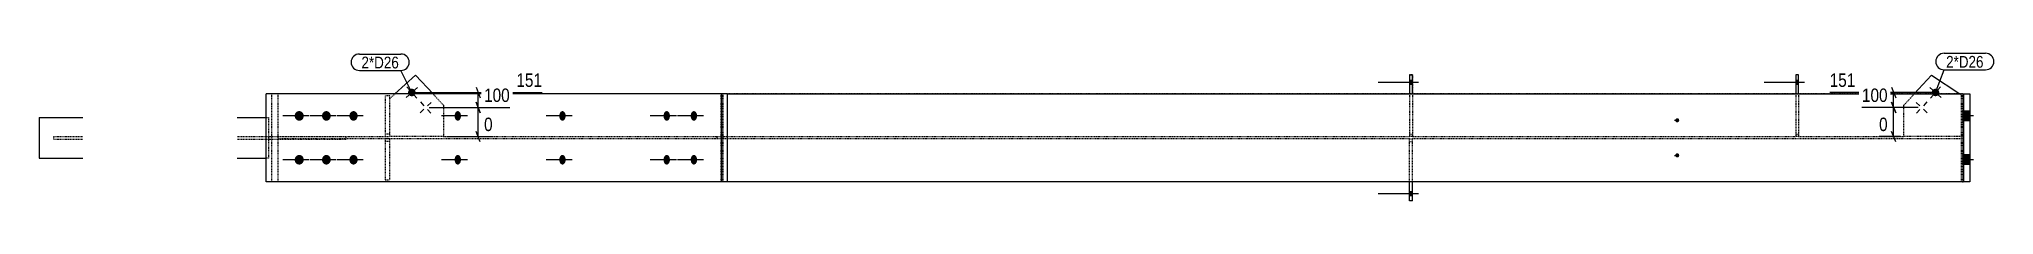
# Model space of a CAD drawing. Header units: millimetres. Extents: x 13 to 49489, y 13 to 3079.
# Drawn here: x 24319 to 31001, y 48 to 552 of the extents above; entities that cross this region are included whole.
import ezdxf

# ---------------------------------------------------------------- set-up
doc = ezdxf.new("R2010")
doc.units = ezdxf.units.MM
doc.linetypes.add('DXK_LINE_DOT2', pattern=[3.9198, 1.9599, -1.9599])
for name, color, linetype in [('MÅLSÆTNING', 7, 'Continuous'), ('STÅL', 7, 'Continuous'), ('TEKST', 7, 'Continuous')]:
    doc.layers.add(name, color=color, linetype=linetype)
doc.styles.add('Arial Narrow', font='ARIALN.TTF', dxfattribs={"height": 0.2})

msp = doc.modelspace()

# ---------------------------------------------------------------- hatches: boundary and pattern name
at = {"layer": 'STÅL', "linetype": 'Continuous'}
for points in [[(25601.9, 408.6, -1), (25584.3, 427.7, -1)], [(29013.9, 446), (29013.9, 460), (29003.9, 460), (29003.9, 446)], [(29013.9, 446), (29013.9, 460), (29003.9, 460), (29003.9, 446)], [(30333.9, 446), (30333.9, 460), (30323.9, 460), (30323.9, 446)], [(30333.9, 446), (30333.9, 460), (30323.9, 460), (30323.9, 446)], [(30810.6, 427.7, -1), (30793, 408.6, -1)], [(25223.8, 338), (25223.4, 334.6), (25222.4, 331.3), (25220.8, 328.3), (25218.6, 325.7), (25216, 323.7), (25213, 322.3), (25209.8, 321.6), (25206.6, 321.6), (25203.4, 322.3), (25200.4, 323.7), (25197.8, 325.7), (25195.6, 328.3), (25194, 331.3), (25193, 334.6), (25192.7, 338), (25193, 341.4), (25194, 344.7), (25195.6, 347.7), (25197.8, 350.3), (25200.4, 352.3), (25203.4, 353.7), (25206.6, 354.4), (25209.8, 354.4), (25213, 353.7), (25216, 352.3), (25218.6, 350.3), (25220.8, 347.7), (25222.4, 344.7), (25223.4, 341.4)], [(25315.9, 338), (25315.6, 334.6), (25314.6, 331.3), (25313, 328.3), (25311, 325.7), (25308.4, 323.7), (25305.6, 322.3), (25302.5, 321.6), (25299.4, 321.6), (25296.4, 322.3), (25293.5, 323.7), (25291, 325.7), (25288.9, 328.3), (25287.4, 331.3), (25286.4, 334.6), (25286.1, 338), (25286.4, 341.4), (25287.4, 344.7), (25288.9, 347.7), (25291, 350.3), (25293.5, 352.3), (25296.4, 353.7), (25299.4, 354.4), (25302.5, 354.4), (25305.6, 353.7), (25308.4, 352.3), (25311, 350.3), (25313, 347.7), (25314.6, 344.7), (25315.6, 341.4)], [(25407.8, 338), (25407.5, 334.6), (25406.6, 331.3), (25405.1, 328.3), (25403.2, 325.7), (25400.8, 323.7), (25398.1, 322.3), (25395.2, 321.6), (25392.3, 321.6), (25389.4, 322.3), (25386.7, 323.7), (25384.3, 325.7), (25382.4, 328.3), (25380.9, 331.3), (25380, 334.6), (25379.7, 338), (25380, 341.4), (25380.9, 344.7), (25382.4, 347.7), (25384.3, 350.3), (25386.7, 352.3), (25389.4, 353.7), (25392.3, 354.4), (25395.2, 354.4), (25398.1, 353.7), (25400.8, 352.3), (25403.2, 350.3), (25405.1, 347.7), (25406.6, 344.7), (25407.5, 341.4)], [(25761.2, 338), (25760.9, 334.6), (25760.2, 331.3), (25759.1, 328.3), (25757.6, 325.7), (25755.7, 323.7), (25753.6, 322.3), (25751.4, 321.6), (25749.1, 321.6), (25746.9, 322.3), (25744.8, 323.7), (25742.9, 325.7), (25741.4, 328.3), (25740.3, 331.3), (25739.6, 334.6), (25739.3, 338), (25739.6, 341.4), (25740.3, 344.7), (25741.4, 347.7), (25742.9, 350.3), (25744.8, 352.3), (25746.9, 353.7), (25749.1, 354.4), (25751.4, 354.4), (25753.6, 353.7), (25755.7, 352.3), (25757.6, 350.3), (25759.1, 347.7), (25760.2, 344.7), (25760.9, 341.4)], [(26119, 338), (26118.8, 334.6), (26118, 331.3), (26116.9, 328.3), (26115.4, 325.7), (26113.5, 323.7), (26111.4, 322.3), (26109.2, 321.6), (26106.9, 321.6), (26104.7, 322.3), (26102.6, 323.7), (26100.7, 325.7), (26099.2, 328.3), (26098.1, 331.3), (26097.4, 334.6), (26097.1, 338), (26097.4, 341.4), (26098.1, 344.7), (26099.2, 347.7), (26100.7, 350.3), (26102.6, 352.3), (26104.7, 353.7), (26106.9, 354.4), (26109.2, 354.4), (26111.4, 353.7), (26113.5, 352.3), (26115.4, 350.3), (26116.9, 347.7), (26118, 344.7), (26118.8, 341.4)], [(26475.5, 338), (26475.2, 334.6), (26474.5, 331.3), (26473.4, 328.3), (26471.9, 325.7), (26470, 323.7), (26467.9, 322.3), (26465.7, 321.6), (26463.4, 321.6), (26461.2, 322.3), (26459.1, 323.7), (26457.2, 325.7), (26455.7, 328.3), (26454.6, 331.3), (26453.9, 334.6), (26453.6, 338), (26453.9, 341.4), (26454.6, 344.7), (26455.7, 347.7), (26457.2, 350.3), (26459.1, 352.3), (26461.2, 353.7), (26463.4, 354.4), (26465.7, 354.4), (26467.9, 353.7), (26470, 352.3), (26471.9, 350.3), (26473.4, 347.7), (26474.5, 344.7), (26475.2, 341.4)], [(26568.2, 338), (26568, 334.6), (26567.3, 331.3), (26566.2, 328.3), (26564.6, 325.7), (26562.8, 323.7), (26560.7, 322.3), (26558.5, 321.6), (26556.2, 321.6), (26553.9, 322.3), (26551.8, 323.7), (26550, 325.7), (26548.5, 328.3), (26547.3, 331.3), (26546.6, 334.6), (26546.4, 338), (26546.6, 341.4), (26547.3, 344.7), (26548.5, 347.7), (26550, 350.3), (26551.8, 352.3), (26553.9, 353.7), (26556.2, 354.4), (26558.5, 354.4), (26560.7, 353.7), (26562.8, 352.3), (26564.6, 350.3), (26566.2, 347.7), (26567.3, 344.7), (26568, 341.4)], [(30918.9, 321.5), (30918.9, 354.5), (30893.9, 354.5), (30893.9, 321.5)], [(30918.9, 321.5), (30918.9, 354.5), (30893.9, 354.5), (30893.9, 321.5)], [(29912.2, 323), (29912.3, 324.5), (29912.8, 325.8), (29913.5, 327.1), (29914.4, 328.2), (29915.6, 329.1), (29916.8, 329.7), (29918.2, 330), (29919.6, 330), (29921, 329.7), (29922.3, 329.1), (29923.4, 328.2), (29924.4, 327.1), (29925.1, 325.8), (29925.5, 324.5), (29925.6, 323), (29925.5, 321.5), (29925.1, 320.2), (29924.4, 318.9), (29923.4, 317.8), (29922.3, 316.9), (29921, 316.3), (29919.6, 316), (29918.2, 316), (29916.8, 316.3), (29915.6, 316.9), (29914.4, 317.8), (29913.5, 318.9), (29912.8, 320.2), (29912.3, 321.5)], [(25223.8, 188), (25223.4, 184.6), (25222.4, 181.3), (25220.8, 178.3), (25218.6, 175.7), (25216, 173.7), (25213, 172.3), (25209.8, 171.6), (25206.6, 171.6), (25203.4, 172.3), (25200.4, 173.7), (25197.8, 175.7), (25195.6, 178.3), (25194, 181.3), (25193, 184.6), (25192.7, 188), (25193, 191.4), (25194, 194.7), (25195.6, 197.7), (25197.8, 200.3), (25200.4, 202.3), (25203.4, 203.7), (25206.6, 204.4), (25209.8, 204.4), (25213, 203.7), (25216, 202.3), (25218.6, 200.3), (25220.8, 197.7), (25222.4, 194.7), (25223.4, 191.4)], [(25315.9, 188), (25315.6, 184.6), (25314.6, 181.3), (25313, 178.3), (25311, 175.7), (25308.4, 173.7), (25305.6, 172.3), (25302.5, 171.6), (25299.4, 171.6), (25296.4, 172.3), (25293.5, 173.7), (25291, 175.7), (25288.9, 178.3), (25287.4, 181.3), (25286.4, 184.6), (25286.1, 188), (25286.4, 191.4), (25287.4, 194.7), (25288.9, 197.7), (25291, 200.3), (25293.5, 202.3), (25296.4, 203.7), (25299.4, 204.4), (25302.5, 204.4), (25305.6, 203.7), (25308.4, 202.3), (25311, 200.3), (25313, 197.7), (25314.6, 194.7), (25315.6, 191.4)], [(25407.8, 188), (25407.5, 184.6), (25406.6, 181.3), (25405.1, 178.3), (25403.2, 175.7), (25400.8, 173.7), (25398.1, 172.3), (25395.2, 171.6), (25392.3, 171.6), (25389.4, 172.3), (25386.7, 173.7), (25384.3, 175.7), (25382.4, 178.3), (25380.9, 181.3), (25380, 184.6), (25379.7, 188), (25380, 191.4), (25380.9, 194.7), (25382.4, 197.7), (25384.3, 200.3), (25386.7, 202.3), (25389.4, 203.7), (25392.3, 204.4), (25395.2, 204.4), (25398.1, 203.7), (25400.8, 202.3), (25403.2, 200.3), (25405.1, 197.7), (25406.6, 194.7), (25407.5, 191.4)], [(25761.2, 188), (25760.9, 184.6), (25760.2, 181.3), (25759.1, 178.3), (25757.6, 175.7), (25755.7, 173.7), (25753.6, 172.3), (25751.4, 171.6), (25749.1, 171.6), (25746.9, 172.3), (25744.8, 173.7), (25742.9, 175.7), (25741.4, 178.3), (25740.3, 181.3), (25739.6, 184.6), (25739.3, 188), (25739.6, 191.4), (25740.3, 194.7), (25741.4, 197.7), (25742.9, 200.3), (25744.8, 202.3), (25746.9, 203.7), (25749.1, 204.4), (25751.4, 204.4), (25753.6, 203.7), (25755.7, 202.3), (25757.6, 200.3), (25759.1, 197.7), (25760.2, 194.7), (25760.9, 191.4)], [(26119, 188), (26118.8, 184.6), (26118, 181.3), (26116.9, 178.3), (26115.4, 175.7), (26113.5, 173.7), (26111.4, 172.3), (26109.2, 171.6), (26106.9, 171.6), (26104.7, 172.3), (26102.6, 173.7), (26100.7, 175.7), (26099.2, 178.3), (26098.1, 181.3), (26097.4, 184.6), (26097.1, 188), (26097.4, 191.4), (26098.1, 194.7), (26099.2, 197.7), (26100.7, 200.3), (26102.6, 202.3), (26104.7, 203.7), (26106.9, 204.4), (26109.2, 204.4), (26111.4, 203.7), (26113.5, 202.3), (26115.4, 200.3), (26116.9, 197.7), (26118, 194.7), (26118.8, 191.4)], [(26475.5, 188), (26475.2, 184.6), (26474.5, 181.3), (26473.4, 178.3), (26471.9, 175.7), (26470, 173.7), (26467.9, 172.3), (26465.7, 171.6), (26463.4, 171.6), (26461.2, 172.3), (26459.1, 173.7), (26457.2, 175.7), (26455.7, 178.3), (26454.6, 181.3), (26453.9, 184.6), (26453.6, 188), (26453.9, 191.4), (26454.6, 194.7), (26455.7, 197.7), (26457.2, 200.3), (26459.1, 202.3), (26461.2, 203.7), (26463.4, 204.4), (26465.7, 204.4), (26467.9, 203.7), (26470, 202.3), (26471.9, 200.3), (26473.4, 197.7), (26474.5, 194.7), (26475.2, 191.4)], [(26568.2, 188), (26568, 184.6), (26567.3, 181.3), (26566.2, 178.3), (26564.6, 175.7), (26562.8, 173.7), (26560.7, 172.3), (26558.5, 171.6), (26556.2, 171.6), (26553.9, 172.3), (26551.8, 173.7), (26550, 175.7), (26548.5, 178.3), (26547.3, 181.3), (26546.6, 184.6), (26546.4, 188), (26546.6, 191.4), (26547.3, 194.7), (26548.5, 197.7), (26550, 200.3), (26551.8, 202.3), (26553.9, 203.7), (26556.2, 204.4), (26558.5, 204.4), (26560.7, 203.7), (26562.8, 202.3), (26564.6, 200.3), (26566.2, 197.7), (26567.3, 194.7), (26568, 191.4)], [(29912.2, 203), (29912.3, 204.5), (29912.8, 205.8), (29913.5, 207.1), (29914.4, 208.2), (29915.6, 209.1), (29916.8, 209.7), (29918.2, 210), (29919.6, 210), (29921, 209.7), (29922.3, 209.1), (29923.4, 208.2), (29924.4, 207.1), (29925.1, 205.8), (29925.5, 204.5), (29925.6, 203), (29925.5, 201.5), (29925.1, 200.2), (29924.4, 198.9), (29923.4, 197.8), (29922.3, 196.9), (29921, 196.3), (29919.6, 196), (29918.2, 196), (29916.8, 196.3), (29915.6, 196.9), (29914.4, 197.8), (29913.5, 198.9), (29912.8, 200.2), (29912.3, 201.5)], [(30918.9, 171.5), (30918.9, 204.5), (30893.9, 204.5), (30893.9, 171.5)], [(30918.9, 171.5), (30918.9, 204.5), (30893.9, 204.5), (30893.9, 171.5)], [(29003.9, 80), (29003.9, 66), (29013.9, 66), (29013.9, 80)], [(29003.9, 80), (29003.9, 66), (29013.9, 66), (29013.9, 80)]]:
    msp.add_hatch(color=96, dxfattribs=at).paths.add_polyline_path(points)

# ---------------------------------------------------------------- linework, layer by layer
at = {"layer": 'MÅLSÆTNING', "color": 7, "linetype": 'Continuous'}
for p, q in [((25605.1, 418.2), (26038.2, 418.2)), ((25812.5, 436.2), (25826.9, 400.2)), ((25819.7, 366.6), (25819.7, 418.2)), ((30789.8, 418.2), (30440, 418.2)), ((30651.4, 436.2), (30665.8, 400.2)), ((30658.6, 366.6), (30658.6, 418.2)), ((25652.4, 366.6), (25927.8, 366.6)), ((25652.4, 366.6), (25927.8, 366.6)), ((25826.9, 348.6), (25812.5, 384.6)), ((25812.5, 384.6), (25826.9, 348.6)), ((25819.7, 267), (25819.7, 366.6)), ((30742.4, 366.6), (30550.4, 366.6)), ((30742.4, 366.6), (30550.4, 366.6)), ((30665.8, 348.6), (30651.4, 384.6)), ((30651.4, 384.6), (30665.8, 348.6)), ((30658.6, 267), (30658.6, 366.6)), ((25826.9, 249), (25812.5, 285)), ((30665.8, 249), (30651.4, 285)), ((25712.9, 267), (25869.3, 267)), ((30681.9, 267), (30608.9, 267))]:
    msp.add_line(p, q, dxfattribs=at)
at = {"layer": 'STÅL', "color": 4, "linetype": 'Continuous'}
for p, q in [((25606.2, 477.8), (25535.1, 413)), ((25665.7, 413), (25606.2, 477.8)), ((29003.9, 478), (29003.9, 413)), ((29003.9, 478), (29013.9, 478)), ((29013.9, 413), (29013.9, 478)), ((30323.9, 478), (30323.9, 413)), ((30333.9, 478), (30323.9, 478)), ((30333.9, 413), (30333.9, 478)), ((30788.6, 477.8), (30729.1, 413)), ((30788.6, 477.8), (30885, 413)), ((29003.9, 48), (29003.9, 113)), ((29013.9, 48), (29013.9, 113)), ((29013.9, 48), (29003.9, 48))]:
    msp.add_line(p, q, dxfattribs=at)
at = {"layer": 'STÅL', "color": 30, "linetype": 'DXK_LINE_DOT2'}
for p, q in [((29013.9, 478), (29003.9, 478)), ((29013.9, 478), (29013.9, 413)), ((25517.4, 407), (25502.4, 407)), ((25502.4, 407), (25502.4, 267)), ((25517.4, 267), (25517.4, 407)), ((25535.1, 413), (25517.5, 397)), ((25665.7, 413), (25700.9, 374.7)), ((29003.9, 413), (29003.9, 267)), ((29013.9, 413), (29013.9, 267)), ((30323.9, 413), (30323.9, 267)), ((30333.9, 413), (30333.9, 267)), ((30729.1, 413), (30693.9, 374.7)), ((30885, 413), (30893.9, 407)), ((25517.5, 267), (25517.5, 397)), ((25700.9, 374.7), (25700.9, 267)), ((30693.9, 267), (30693.9, 374.7)), ((25517.4, 275), (25502.4, 275)), ((29003.9, 275), (29013.9, 275)), ((30323.9, 275), (30333.9, 275)), ((25502.4, 267), (25517.4, 267)), ((25502.4, 259), (25502.4, 119)), ((25517.4, 259), (25502.4, 259)), ((25517.4, 251), (25502.4, 251)), ((25517.4, 119), (25517.4, 259)), ((25700.9, 267), (25517.5, 267)), ((29013.9, 267), (29003.9, 267)), ((29003.9, 113), (29003.9, 259)), ((29003.9, 259), (29013.9, 259)), ((29003.9, 251), (29013.9, 251)), ((29013.9, 113), (29013.9, 259)), ((30333.9, 267), (30323.9, 267)), ((30893.9, 267), (30693.9, 267)), ((25502.4, 119), (25517.4, 119))]:
    msp.add_line(p, q, dxfattribs=at)
at = {"layer": 'STÅL', "color": 2, "linetype": 'Continuous'}
for p, q in [((25095.6, 113), (25095.6, 413)), ((26653.4, 413), (25095.6, 413)), ((26672.1, 413), (26653.4, 413)), ((26653.4, 113), (26653.4, 413)), ((26672.1, 113), (26672.1, 413)), ((26672.1, 413), (30897.5, 413)), ((30897.5, 413), (30918.9, 413)), ((30897.5, 413), (30897.5, 113)), ((30918.9, 413), (30918.9, 113)), ((24318.9, 333), (24468.9, 333)), ((24318.9, 333), (24318.9, 193)), ((24995.6, 333), (25095.6, 333)), ((24318.9, 193), (24468.9, 193)), ((24995.6, 193), (25095.6, 193)), ((26672.1, 113), (25095.6, 113)), ((30897.5, 113), (26672.1, 113)), ((30918.9, 113), (30897.5, 113))]:
    msp.add_line(p, q, dxfattribs=at)
at = {"layer": 'STÅL', "color": 7, "linetype": 'DXK_LINE_DOT2'}
for p, q in [((25114.3, 113), (25114.3, 413)), ((26650.9, 413), (25136.4, 413)), ((25136.4, 113), (25136.4, 413)), ((26672.1, 413), (26650.9, 413)), ((26650.9, 113), (26650.9, 413)), ((26657.9, 113), (26657.9, 413)), ((30893.9, 413), (26672.1, 413)), ((30890.5, 113), (30890.5, 413)), ((30893.9, 413), (30897.5, 413)), ((30893.9, 113), (30893.9, 413)), ((24368.9, 258), (24368.9, 268)), ((24368.9, 268), (24468.9, 268)), ((24995.6, 268), (25368.9, 268)), ((25095.6, 333), (25103, 333)), ((25103, 333), (25103, 193)), ((25368.9, 258), (25368.9, 268)), ((24368.9, 258), (24468.9, 258)), ((24995.6, 258), (25368.9, 258)), ((25136.4, 267), (25502.4, 267)), ((29003.9, 259), (25136.4, 259)), ((25517.4, 267), (25517.5, 267)), ((25700.9, 267), (29003.9, 267)), ((26637.4, 259), (26637.4, 267)), ((29013.9, 267), (30323.9, 267)), ((30893.9, 259), (29013.9, 259)), ((30333.9, 267), (30693.9, 267)), ((25103, 193), (25095.6, 193)), ((26650.9, 113), (25136.4, 113)), ((26672.1, 113), (26650.9, 113)), ((30893.9, 113), (26672.1, 113)), ((30893.9, 113), (30897.5, 113))]:
    msp.add_line(p, q, dxfattribs=at)
at = {"layer": 'STÅL', "color": 96, "linetype": 'Continuous'}
for p, q in [((25612.2, 435.7), (25573.9, 400.6)), ((25610.7, 399), (25575.5, 437.3)), ((28896.4, 453), (29033.9, 453)), ((28896.4, 453), (29033.9, 453)), ((29003.9, 460), (29013.9, 460)), ((29003.9, 460), (29013.9, 460)), ((29003.9, 446), (29013.9, 446)), ((29003.9, 446), (29013.9, 446)), ((30216.4, 453), (30353.9, 453)), ((30216.4, 453), (30353.9, 453)), ((30323.9, 460), (30333.9, 460)), ((30323.9, 460), (30333.9, 460)), ((30323.9, 446), (30333.9, 446)), ((30323.9, 446), (30333.9, 446)), ((30782.6, 435.7), (30820.9, 400.6)), ((30819.3, 437.3), (30784.2, 399)), ((25241.2, 338), (25152, 338)), ((25333.9, 338), (25244.8, 338)), ((25426.7, 338), (25337.6, 338)), ((25621.3, 349), (25634, 360.7)), ((25622.8, 385.7), (25634.6, 373)), ((25658, 347.5), (25646.3, 360.2)), ((25659.6, 384.2), (25646.8, 372.5)), ((25783.2, 338), (25694.1, 338)), ((26141, 338), (26051.9, 338)), ((26497.5, 338), (26408.4, 338)), ((26590.3, 338), (26501.1, 338)), ((30735.3, 384.2), (30748, 372.5)), ((30736.8, 347.5), (30748.5, 360.2)), ((30772, 385.7), (30760.3, 373)), ((30773.6, 349), (30760.8, 360.7)), ((30918.9, 354.5), (30893.9, 354.5)), ((30918.9, 354.5), (30893.9, 354.5)), ((30931.4, 338), (30893.9, 338)), ((30931.4, 338), (30893.9, 338)), ((29909.7, 323), (29918.9, 323)), ((30918.9, 321.5), (30893.9, 321.5)), ((30918.9, 321.5), (30893.9, 321.5)), ((29909.7, 203), (29918.9, 203)), ((30918.9, 204.5), (30893.9, 204.5)), ((30918.9, 204.5), (30893.9, 204.5)), ((25241.2, 188), (25152, 188)), ((25333.9, 188), (25244.8, 188)), ((25426.7, 188), (25337.6, 188)), ((25783.2, 188), (25694.1, 188)), ((26141, 188), (26051.9, 188)), ((26497.5, 188), (26408.4, 188)), ((26590.3, 188), (26501.1, 188)), ((30931.4, 188), (30893.9, 188)), ((30931.4, 188), (30893.9, 188)), ((30918.9, 171.5), (30893.9, 171.5)), ((30918.9, 171.5), (30893.9, 171.5)), ((28896.4, 73), (29033.9, 73)), ((28896.4, 73), (29033.9, 73)), ((29003.9, 80), (29013.9, 80)), ((29003.9, 80), (29013.9, 80)), ((29003.9, 66), (29013.9, 66)), ((29003.9, 66), (29013.9, 66))]:
    msp.add_line(p, q, dxfattribs=at)

# ---------------------------------------------------------------- next in the draw order: wipeouts: each hides what was drawn before it
at = {"color": 0, "linetype": 'Continuous'}
for points in [[(26047.8, 427.8), (26047.8, 495), (25940.9, 495), (25940.9, 427.8)], [(30537.4, 427.8), (30537.4, 495), (30430.4, 495), (30430.4, 427.8)]]:
    msp.add_wipeout(points, dxfattribs=at).dxf.layer = 'MÅLSÆTNING'
at = {"color": 0}
for points in [[(25548.8, 500.5), (25548.8, 542.5), (25420.9, 542.5), (25420.9, 500.5)], [(30966, 502.9), (30966, 544.9), (30838.1, 544.9), (30838.1, 502.9)]]:
    msp.add_wipeout(points, dxfattribs=at).dxf.layer = 'TEKST'

# ---------------------------------------------------------------- next in the draw order: texts
at = {"layer": 'MÅLSÆTNING', "color": 3, "linetype": 'Continuous', "style": 'Arial Narrow'}
for p in [(25950.5, 437.4), (30440, 437.4)]:
    msp.add_text('151', height=45.81, dxfattribs=at).set_placement(p)

# ---------------------------------------------------------------- next in the draw order: wipeouts: each hides what was drawn before it
at = {"color": 0}
for points in [[(25548.8, 500.5), (25548.8, 542.5), (25420.9, 542.5), (25420.9, 500.5)], [(30966, 502.9), (30966, 544.9), (30838.1, 544.9), (30838.1, 502.9)]]:
    msp.add_wipeout(points, dxfattribs=at).dxf.layer = 'TEKST'

# ---------------------------------------------------------------- next in the draw order: linework, layer by layer
at = {"layer": 'TEKST', "color": 7, "linetype": 'Continuous'}
for p, q in [((25413.7, 549.7), (25556, 549.7)), ((30830.9, 552.1), (30973.2, 552.1)), ((25413.7, 493.3), (25556, 493.3)), ((25593.1, 418.2), (25556, 493.3)), ((30801.8, 418.2), (30830.9, 495.7)), ((30830.9, 495.7), (30973.2, 495.7))]:
    msp.add_line(p, q, dxfattribs=at)
for centre, start, end in [((25413.7, 521.5), 90, 270), ((25556, 521.5), 270, 90), ((30830.9, 523.9), 90, 270), ((30973.2, 523.9), 270, 90)]:
    msp.add_arc(centre, 28.2, start, end, dxfattribs=at)

# ---------------------------------------------------------------- next in the draw order: texts
at = {"layer": 'TEKST', "color": 3, "style": 'Arial Narrow'}
for p in [(25420.9, 500.5), (30838.1, 502.9)]:
    msp.add_text('2*D26', height=40.09, dxfattribs=at).set_placement(p)

# ---------------------------------------------------------------- next in the draw order: wipeouts: each hides what was drawn before it
at = {"color": 0, "linetype": 'Continuous'}
for points in [[(25937.4, 376.2), (25937.4, 443.4), (25830.5, 443.4), (25830.5, 376.2)], [(30647.8, 376.2), (30647.8, 443.4), (30540.8, 443.4), (30540.8, 376.2)]]:
    msp.add_wipeout(points, dxfattribs=at).dxf.layer = 'MÅLSÆTNING'

# ---------------------------------------------------------------- next in the draw order: texts
at = {"layer": 'MÅLSÆTNING', "color": 3, "linetype": 'Continuous', "style": 'Arial Narrow'}
for p in [(25840.1, 385.8), (30550.4, 385.8)]:
    msp.add_text('100', height=45.81, dxfattribs=at).set_placement(p)

# ---------------------------------------------------------------- next in the draw order: wipeouts: each hides what was drawn before it
at = {"color": 0, "linetype": 'Continuous'}
for points in [[(25878.9, 276.6), (25878.9, 343.8), (25830.5, 343.8), (25830.5, 276.6)], [(30647.8, 276.6), (30647.8, 343.8), (30599.3, 343.8), (30599.3, 276.6)]]:
    msp.add_wipeout(points, dxfattribs=at).dxf.layer = 'MÅLSÆTNING'

# ---------------------------------------------------------------- next in the draw order: texts
at = {"layer": 'MÅLSÆTNING', "color": 3, "linetype": 'Continuous', "style": 'Arial Narrow'}
for p in [(25840.1, 286.2), (30608.9, 286.2)]:
    msp.add_text('0', height=45.8, dxfattribs=at).set_placement(p)

doc.saveas('drawing.dxf')
